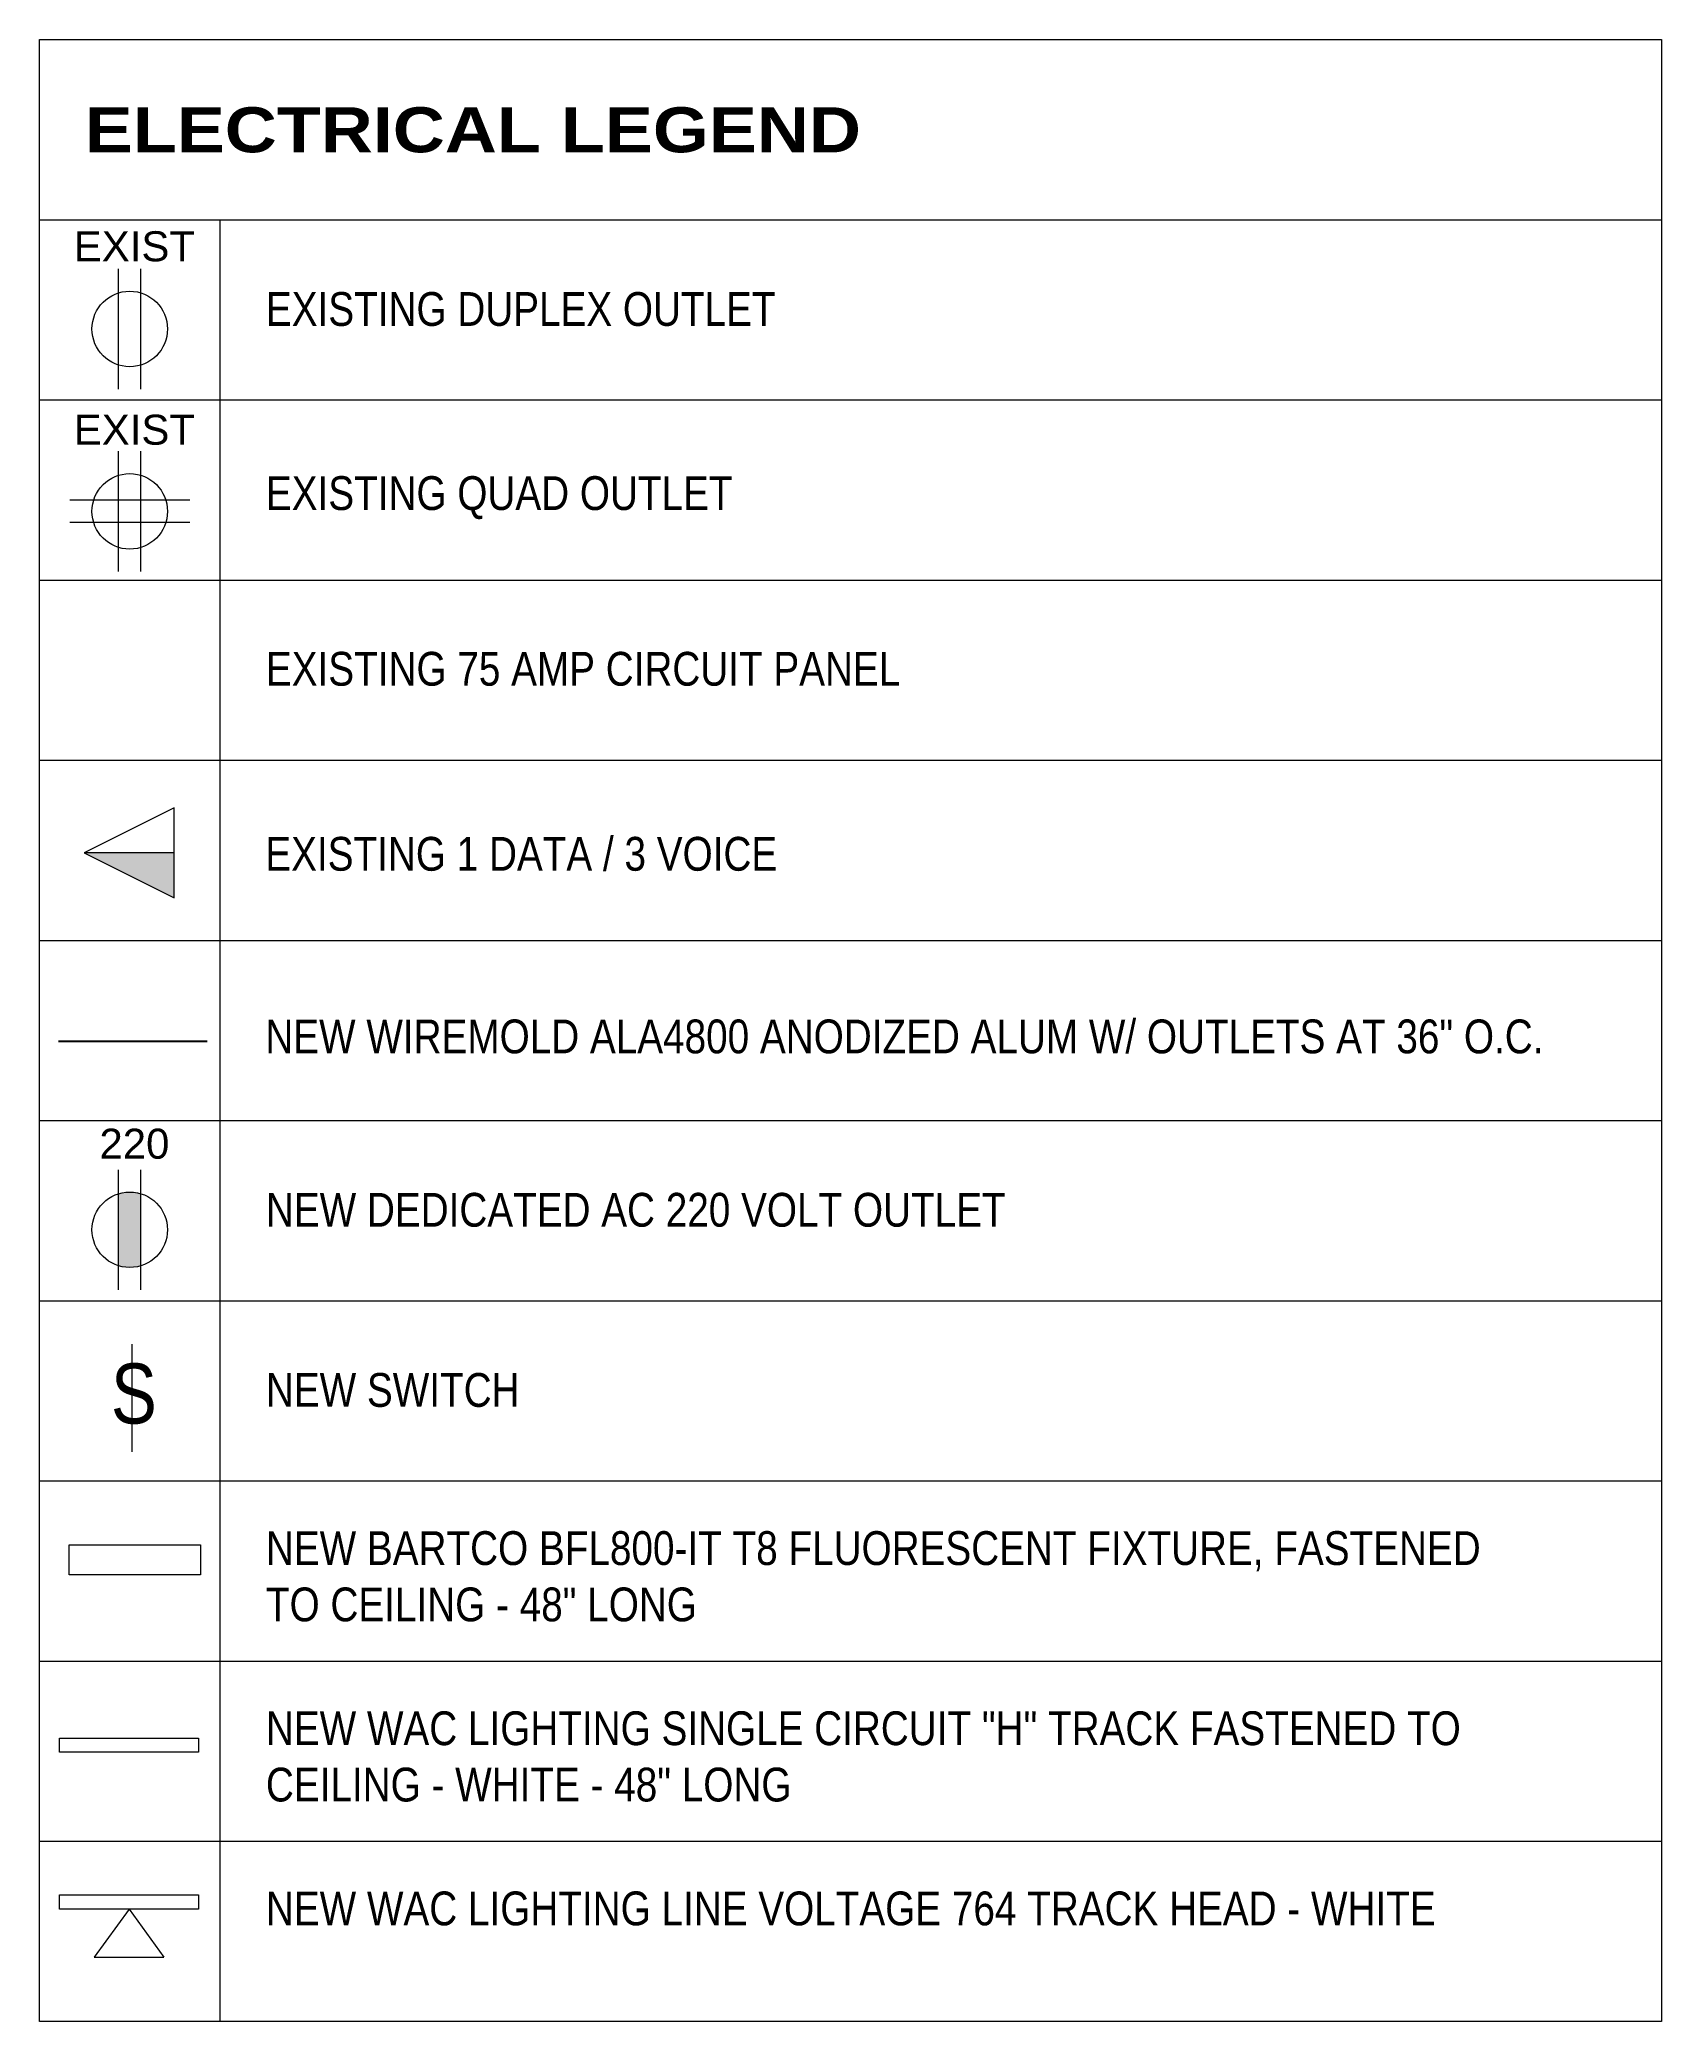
# Model space of a CAD drawing. Extents: x 2166 to 4336, y -1734 to 661.
# Drawn here: x 4065.8 to 4281.8, y -110.5 to 153.5 of the extents above; entities that cross this region are included whole.
import ezdxf

# ---------------------------------------------------------------- set-up
doc = ezdxf.new("R2010")
doc.units = 0
doc.header["$LTSCALE"] = 25
doc.header["$MEASUREMENT"] = 0
doc.linetypes.add('STYLE_01', pattern=[0.3, 0.15, -0.075, 0.0005, -0.0745])
for name, color, linetype, lineweight in [('A-ANNO-NOTE', 230, 'Continuous', 13), ('A-PWR-NOTE', 3, 'Continuous', 9), ('A-PWR-SYMBOL', 3, 'Continuous', 9), ('E-Elec', 71, 'Continuous', 25)]:
    doc.layers.add(name, color=color, linetype=linetype, lineweight=lineweight)
doc.styles.add('ARCHITXT', font='cityb___.ttf', dxfattribs={"height": 6})
doc.styles.add('DIMPAPER', font='ARIAL.TTF', dxfattribs={"height": 2})
doc.styles.add('TITLE', font='ariblk.TTF', dxfattribs={"height": 0.1875})

msp = doc.modelspace()

# ---------------------------------------------------------------- texts
at = {"layer": 'A-ANNO-NOTE', "char_height": 4, "attachment_point": 9, "style": 'DIMPAPER'}
for s, insert in [('EXIST', (4086.5367, 123.9077)), ('EXIST', (4086.5367, 99.4732)), ('220', (4083.1297, 4.3558))]:
    msp.add_mtext(s, dxfattribs=dict(at, insert=insert))
at = {"layer": 'A-PWR-NOTE', "insert": (4071.8448, 144.4829), "char_height": 6, "attachment_point": 1, "line_spacing_factor": 0.846517, "style": 'TITLE'}
msp.add_mtext('{\\C3;\\lELECTRICAL LEGEND}', dxfattribs=at)
at = {"layer": 'A-PWR-SYMBOL', "ltscale": 2, "attachment_point": 1, "style": 'ARCHITXT'}
for s, insert, char_height, width in [('{\\fArial Narrow|b0|i0|c0|p34;EXISTING DUPLEX OUTLET}', (4095.9846, 119.8596), 4.5, 169.09408), ('{\\fArial Narrow|b0|i0|c0|p34;EXISTING QUAD OUTLET}', (4095.9846, 95.333), 4.5, 169.543939), ('{\\fArial Narrow|b0|i0|c0|p34;EXISTING 75 AMP CIRCUIT PANEL}', (4095.9846, 71.9302), 4.5, 169.543939), ('{\\fArial Narrow|b0|i0|c0|p34;EXISTING 1 DATA / 3 VOICE}', (4095.9043, 47.2809), 4.5, 169.543939), ('{\\fArial Narrow|b0|i0|c0|p34;NEW WIREMOLD ALA4800 ANODIZED ALUM W/ OUTLETS AT 36" O.C.}', (4095.9043, 22.9554), 4.5, 185.940547), ('{\\fArial Narrow|b0|i0|c0|p34;NEW DEDICATED AC 220 VOLT OUTLET}', (4095.9846, -0.1404), 4.5, 169.09408), ('{\\fArial Narrow|b0|i0|c0|p34;S}', (4075.3413, -22.8661), 8, 169.09408), ('{\\fArial Narrow|b0|i0|c0|p34;NEW SWITCH}', (4095.9846, -24.1404), 4.5, 169.09408), ('{\\fArial Narrow|b0|i0|c0|p34;NEW BARTCO BFL800-IT T8 FLUORESCENT FIXTURE, FASTENED TO CEILING - 48" LONG}', (4095.9846, -45.2105), 4.5, 169.09408), ('{\\fArial Narrow|b0|i0|c0|p34;NEW WAC LIGHTING SINGLE CIRCUIT "H" TRACK FASTENED TO CEILING - WHITE - 48" LONG}', (4095.9846, -69.2105), 4.5, 169.09408), ('{\\fArial Narrow|b0|i0|c0|p34;NEW WAC LIGHTING LINE VOLTAGE 764 TRACK HEAD - WHITE}', (4095.9846, -93.2105), 4.5, 169.09408)]:
    msp.add_mtext(s, dxfattribs=dict(at, insert=insert, char_height=char_height, width=width))

# ---------------------------------------------------------------- blocks, each defined once
blk = doc.blocks.new('Group-916')
at = {"layer": 'A-PWR-SYMBOL'}
for p, q in [((-1.5, -8), (-1.5, 8)), ((1.5, -8), (1.5, 8))]:
    blk.add_line(p, q, dxfattribs=at)
blk.add_circle((0, 0), 5.03, dxfattribs=at)
blk = doc.blocks.new('Group-917')
at = {"layer": 'A-PWR-SYMBOL'}
for p, q in [((-1.5, -8), (-1.5, 8)), ((1.5, -8), (1.5, 8)), ((8, 1.5), (-8, 1.5)), ((8, -1.5), (-8, -1.5))]:
    blk.add_line(p, q, dxfattribs=at)
blk.add_circle((0, 0), 5.03, dxfattribs=at)
blk = doc.blocks.new('Group-923')
at = {"layer": 'A-PWR-SYMBOL', "linetype": 'Continuous', "lineweight": 0}
blk.add_hatch(color=7, dxfattribs=at).paths.add_polyline_path([(12, -6), (12, 0), (0, 0)])
at = {"layer": 'A-PWR-SYMBOL'}
blk.add_line((12, 0), (0, 0), dxfattribs=at)
for points in [[(12, -6), (12, 6), (0, 0)], [(12, -6), (12, 0), (0, 0)]]:
    blk.add_lwpolyline(points, close=True, dxfattribs=at)

# ---------------------------------------------------------------- hatches: boundary and pattern name
at = {"layer": 'A-PWR-SYMBOL', "linetype": 'STYLE_01'}
msp.add_hatch(color=256, dxfattribs=at).paths.add_polyline_path([(4076.3448, -9.8572, 0.15247904), (4079.3448, -9.8572), (4079.3448, -0.2485, 0.15247904), (4076.3448, -0.2485)])

# ---------------------------------------------------------------- linework, layer by layer
at = {"layer": 'A-PWR-SYMBOL'}
for p, q in [((4065.8448, 129.4929), (4281.8448, 129.4929)), ((4089.8448, 129.4929), (4089.8448, -110.5071)), ((4065.8448, 105.4929), (4281.8448, 105.4929)), ((4065.8448, 81.4929), (4281.8448, 81.4929)), ((4065.8448, 57.4929), (4281.8448, 57.4929)), ((4065.8448, 33.4929), (4281.8448, 33.4929)), ((4065.8448, 9.4929), (4281.8448, 9.4929)), ((4065.8448, -14.5071), (4281.8448, -14.5071)), ((4078.1392, -20.2781), (4078.1392, -34.6286)), ((4065.8448, -38.5071), (4281.8448, -38.5071)), ((4065.8448, -62.5071), (4281.8448, -62.5071)), ((4065.8448, -62.5071), (4281.8448, -62.5071)), ((4065.8448, -86.5071), (4281.8448, -86.5071)), ((4077.7484, -95.5654), (4073.0919, -101.9584)), ((4077.7484, -95.5654), (4082.4048, -101.9584)), ((4073.0919, -101.9584), (4082.4048, -101.9584))]:
    msp.add_line(p, q, dxfattribs=at)
for points in [[(4065.8448, 153.4929), (4281.8448, 153.4929), (4281.8448, -110.5071), (4065.8448, -110.5071)], [(4069.7747, -47.0361), (4087.2538, -47.0361), (4087.2538, -51.0361), (4069.7747, -51.0361)], [(4068.4851, -72.7625), (4087.0116, -72.7625), (4087.0116, -74.6618), (4068.4851, -74.6618)], [(4068.4851, -93.666), (4087.0116, -93.666), (4087.0116, -95.5654), (4068.4851, -95.5654)]]:
    msp.add_lwpolyline(points, close=True, dxfattribs=at)
at = {"layer": 'E-Elec', "linetype": 'STYLE_01', "const_width": 0.3, "flags": 128}
msp.add_lwpolyline([(4068.3293, 20.0462), (4088.1868, 20.0462)], dxfattribs=at)

# ---------------------------------------------------------------- block references
at = {"layer": 'A-PWR-SYMBOL'}
for name, p in [('Group-916', (4077.8448, 114.9471)), ('Group-917', (4077.8448, 90.6522)), ('Group-916', (4077.8448, -5.0529))]:
    msp.add_blockref(name, p, dxfattribs=at)
at = {"layer": 'A-PWR-SYMBOL', "color": 7}
msp.add_blockref('Group-923', (4071.7645, 45.168), dxfattribs=at)

msp.set_redraw_order([(e.dxf.handle, doc.entitydb.next_handle()) for e in msp.query("TEXT MTEXT ATTDEF DIMENSION ARC_DIMENSION")])  # texts and dimensions are drawn at this point

doc.saveas('drawing.dxf')
